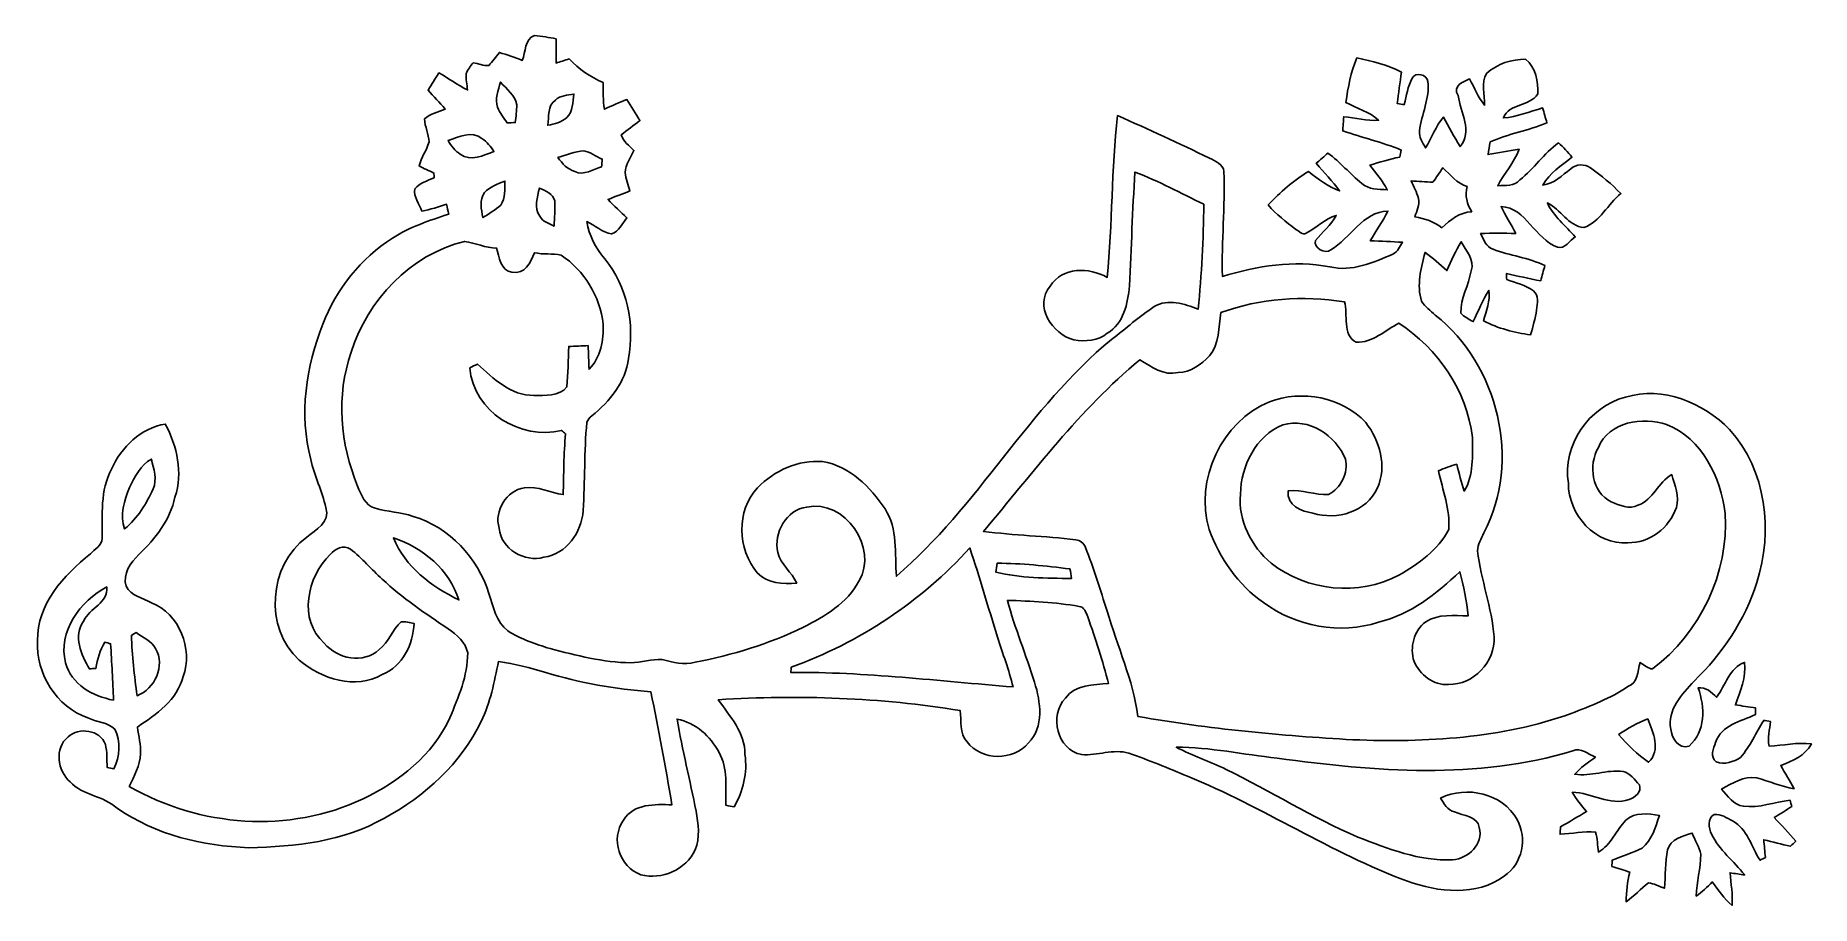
# Model space of a CAD drawing. Header units: centimetres. Extents: x -15.6 to 15.9, y -8.1 to 7.3.
import ezdxf

# ---------------------------------------------------------------- set-up
doc = ezdxf.new("R2010")
doc.units = ezdxf.units.CM
doc.header["$MEASUREMENT"] = 0
doc.layers.add('Layer 1', color=7, linetype='Continuous')

msp = doc.modelspace()

# ---------------------------------------------------------------- linework, layer by layer
at = {"layer": 'Layer 1'}
for points, knots in [([(-6.74441, 7.30638), (-6.61599, 7.29333), (-6.48829, 7.27392), (-6.36164, 7.24782), (-6.36164, 7.24782), (-6.36235, 7.14022), (-6.36376, 6.92538), (-6.36446, 6.81778), (-6.36446, 6.81778), (-6.28721, 6.84212), (-6.20995, 6.86752), (-6.13269, 6.89257), (-6.13269, 6.89257), (-5.963, 6.70948), (-5.75451, 6.57789), (-5.52979, 6.47277), (-5.52979, 6.47277), (-5.52803, 6.31649), (-5.53508, 6.15774), (-5.50651, 6.00287), (-5.50651, 6.00287), (-5.37492, 6.06249), (-5.24475, 6.12634), (-5.10787, 6.17326), (-5.10787, 6.17326), (-5.03132, 6.04943), (-4.95441, 5.92526), (-4.87856, 5.80073), (-4.87856, 5.80073), (-4.9851, 5.71112), (-5.1054, 5.63915), (-5.21053, 5.54778), (-5.21053, 5.54778), (-5.17278, 5.43031), (-5.0673, 5.35728), (-4.9851, 5.27262), (-4.9851, 5.27262), (-5.04613, 5.14632), (-5.13186, 5.02391), (-5.13927, 4.87962), (-5.13927, 4.87962), (-5.13115, 4.7685), (-5.0867, 4.66407), (-5.05707, 4.55789), (-5.05707, 4.55789), (-5.18336, 4.50144), (-5.31424, 4.45699), (-5.44266, 4.40619), (-5.44266, 4.40619), (-5.34, 4.28837), (-5.21758, 4.19029), (-5.10999, 4.07741), (-5.10999, 4.07741), (-5.18936, 3.9751), (-5.25216, 3.83928), (-5.38268, 3.79448), (-5.38268, 3.79448), (-5.54567, 3.82341), (-5.67267, 3.94441), (-5.81801, 4.01496), (-5.81801, 4.01496), (-5.78273, 3.7659), (-5.66173, 3.54577), (-5.50263, 3.35421), (-5.50263, 3.35421), (-5.10293, 2.86808), (-4.96888, 2.20133), (-5.08, 1.58926), (-5.08, 1.58926), (-5.13398, 1.17581), (-5.40985, 0.82656), (-5.73123, 0.5775), (-5.73123, 0.5775), (-5.76792, 0.5461), (-5.80355, 0.50976), (-5.81836, 0.46214), (-5.81836, 0.46214), (-5.86952, -0.05715), (-5.84729, -0.58103), (-5.88504, -1.10102), (-5.88504, -1.10102), (-5.90585, -1.48519), (-6.18102, -1.86866), (-6.57789, -1.92617), (-6.57789, -1.92617), (-6.91938, -2.02177), (-7.34095, -1.77941), (-7.372, -1.41323), (-7.372, -1.41323), (-7.4616, -1.10102), (-7.24429, -0.75283), (-6.92503, -0.69568), (-6.92503, -0.69568), (-6.6862, -0.66781), (-6.46712, -0.78105), (-6.23641, -0.81844), (-6.23641, -0.81844), (-6.22723, -0.45896), (-6.229, -0.09878), (-6.19548, 0.25964), (-6.19548, 0.25964), (-6.21983, 0.2794), (-6.24381, 0.29916), (-6.2678, 0.31856), (-6.2678, 0.31856), (-6.99311, 0.13511), (-7.82743, 0.65511), (-7.89129, 1.42346), (-7.89129, 1.42346), (-7.84613, 1.44674), (-7.80098, 1.46967), (-7.75547, 1.49225), (-7.75547, 1.49225), (-7.47466, 1.23896), (-7.16245, 0.93063), (-6.75464, 0.93804), (-6.75464, 0.93804), (-6.56449, 0.94015), (-6.30626, 0.91722), (-6.17185, 1.08761), (-6.17185, 1.08761), (-6.14998, 1.32609), (-6.14786, 1.56492), (-6.13869, 1.8034), (-6.13869, 1.8034), (-6.02509, 1.8101), (-5.90938, 1.81398), (-5.79508, 1.81822), (-5.79508, 1.81822), (-5.78697, 1.67922), (-5.7852, 1.54058), (-5.77921, 1.40123), (-5.77921, 1.40123), (-5.5693, 1.60726), (-5.52274, 1.91876), (-5.52732, 2.19992), (-5.52732, 2.19992), (-5.58377, 2.68746), (-5.86458, 3.15242), (-6.27592, 3.41983), (-6.27592, 3.41983), (-6.43008, 3.45334), (-6.59165, 3.42688), (-6.74652, 3.46357), (-6.74652, 3.46357), (-6.81567, 3.29636), (-6.91198, 3.0674), (-7.14481, 3.12103), (-7.14481, 3.12103), (-7.3466, 3.13655), (-7.37447, 3.3976), (-7.41504, 3.54577), (-7.41504, 3.54577), (-7.61259, 3.54436), (-7.79039, 3.63784), (-7.98371, 3.66219), (-7.98371, 3.66219), (-8.94433, 3.42724), (-9.69574, 2.62961), (-9.99173, 1.70145), (-9.99173, 1.70145), (-10.25878, 0.93521), (-10.18752, 0.07655), (-9.87637, -0.66569), (-9.87637, -0.66569), (-9.81251, -0.8195), (-9.74478, -1.01), (-9.56592, -1.05939), (-9.56592, -1.05939), (-9.34579, -1.12007), (-9.11225, -1.12748), (-8.89529, -1.20368), (-8.89529, -1.20368), (-8.25112, -1.39206), (-7.74771, -1.9371), (-7.55121, -2.57069), (-7.55121, -2.57069), (-7.47818, -2.80282), (-7.41927, -3.07058), (-7.21713, -3.23074), (-7.21713, -3.23074), (-6.98853, -3.37679), (-6.72747, -3.4611), (-6.46994, -3.54189), (-6.46994, -3.54189), (-6.00251, -3.66395), (-5.52838, -3.78919), (-5.0419, -3.79342), (-5.0419, -3.79342), (-4.85528, -3.78707), (-4.67148, -3.72992), (-4.48416, -3.73697), (-4.48416, -3.73697), (-4.29401, -3.78143), (-4.09963, -3.84281), (-3.90313, -3.78566), (-3.90313, -3.78566), (-3.24309, -3.65301), (-2.58974, -3.46146), (-1.98332, -3.16548), (-1.98332, -3.16548), (-1.60549, -2.96721), (-1.20615, -2.74249), (-1.00224, -2.34774), (-1.00224, -2.34774), (-0.64982, -1.76389), (-1.25307, -0.895), (-1.92405, -1.03752), (-1.92405, -1.03752), (-2.28882, -1.08409), (-2.51672, -1.49684), (-2.43911, -1.84044), (-2.43911, -1.84044), (-2.3876, -2.05599), (-2.1904, -2.18722), (-2.10185, -2.38407), (-2.10185, -2.38407), (-2.34738, -2.40383), (-2.61691, -2.39395), (-2.80035, -2.20063), (-2.80035, -2.20063), (-3.15454, -1.78858), (-3.17747, -1.10173), (-2.79506, -0.69674), (-2.79506, -0.69674), (-2.50296, -0.39123), (-2.07151, -0.19826), (-1.64465, -0.23389), (-1.64465, -0.23389), (-1.16628, -0.31115), (-0.79728, -0.68298), (-0.53975, -1.07033), (-0.53975, -1.07033), (-0.3108, -1.42311), (-0.37006, -1.86302), (-0.33867, -2.26307), (-0.33867, -2.26307), (1.10419, -1.02764), (2.00025, 0.71826), (3.46957, 1.92758), (3.46957, 1.92758), (3.72322, 2.12019), (3.96169, 2.33468), (4.22734, 2.51072), (4.22734, 2.51072), (4.47181, 2.6543), (4.76109, 2.56152), (5.00309, 2.46098), (5.00309, 2.46098), (5.06624, 3.07869), (5.10011, 3.69958), (5.10222, 4.32047), (5.10222, 4.32047), (4.70006, 4.51802), (4.30318, 4.72863), (3.88479, 4.88985), (3.88479, 4.88985), (3.84069, 4.21922), (3.82129, 3.54718), (3.78813, 2.87584), (3.78813, 2.87584), (3.75885, 2.56822), (3.68476, 2.20627), (3.39584, 2.03694), (3.39584, 2.03694), (3.23215, 1.90606), (3.00426, 1.88419), (2.80388, 1.92123), (2.80388, 1.92123), (2.42111, 2.01648), (2.08774, 2.52836), (2.38548, 2.87196), (2.38548, 2.87196), (2.59539, 3.21592), (3.07481, 3.20922), (3.39302, 3.02577), (3.39302, 3.02577), (3.49003, 3.97792), (3.46428, 4.93995), (3.57752, 5.89068), (3.57752, 5.89068), (4.12291, 5.64515), (4.66725, 5.39644), (5.20559, 5.13574), (5.20559, 5.13574), (5.30331, 5.08141), (5.45253, 5.03379), (5.45959, 4.89903), (5.45959, 4.89903), (5.48428, 4.28061), (5.41479, 3.66183), (5.43207, 3.04306), (5.43207, 3.04306), (6.04449, 3.23074), (6.69854, 3.3341), (7.33531, 3.21345), (7.33531, 3.21345), (7.72301, 3.11891), (8.10401, 3.28718), (8.4522, 3.43888), (8.4522, 3.43888), (8.53652, 3.48051), (8.57603, 3.57117), (8.62365, 3.64666), (8.62365, 3.64666), (8.43315, 3.66395), (8.24124, 3.66466), (8.05109, 3.67489), (8.05109, 3.67489), (8.15022, 3.85233), (8.27158, 4.01673), (8.3633, 4.19841), (8.3633, 4.19841), (7.91527, 4.18641), (7.70431, 3.71934), (7.35154, 3.51367), (7.35154, 3.51367), (7.25487, 3.42829), (7.03968, 3.55036), (7.0806, 3.67806), (7.0806, 3.67806), (7.19772, 3.83081), (7.35718, 3.95076), (7.44784, 4.12397), (7.44784, 4.12397), (7.24923, 4.05871), (7.10001, 3.90419), (6.91691, 3.81141), (6.91691, 3.81141), (6.84847, 3.76379), (6.7878, 3.85057), (6.73312, 3.87667), (6.73312, 3.87667), (6.56026, 4.00826), (6.38598, 4.14232), (6.24417, 4.30812), (6.24417, 4.30812), (6.45724, 4.53214), (6.68761, 4.74204), (6.95572, 4.89867), (6.95572, 4.89867), (7.12717, 4.76532), (7.30462, 4.63726), (7.50817, 4.55683), (7.50817, 4.55683), (7.37941, 4.72722), (7.23477, 4.88386), (7.09507, 5.04472), (7.09507, 5.04472), (7.14622, 5.08988), (7.24852, 5.18019), (7.29968, 5.22534), (7.29968, 5.22534), (7.51734, 5.0673), (7.69126, 4.85916), (7.89905, 4.68912), (7.89905, 4.68912), (8.02287, 4.57623), (8.19609, 4.59176), (8.35201, 4.57482), (8.35201, 4.57482), (8.27052, 4.73463), (8.15199, 4.8701), (8.04333, 5.01121), (8.04333, 5.01121), (8.21725, 5.06695), (8.39364, 5.11598), (8.57179, 5.15655), (8.57179, 5.15655), (8.58097, 5.19783), (8.59014, 5.2384), (8.59966, 5.27932), (8.59966, 5.27932), (8.26276, 5.41972), (7.9061, 5.49945), (7.5625, 5.61904), (7.5625, 5.61904), (7.56744, 5.68149), (7.57696, 5.80637), (7.58155, 5.86881), (7.58155, 5.86881), (7.78757, 5.85541), (7.99006, 5.79226), (8.1982, 5.80778), (8.1982, 5.80778), (8.03487, 5.96089), (7.81226, 6.01557), (7.62, 6.12034), (7.62, 6.12034), (7.65704, 6.38916), (7.70431, 6.66009), (7.81332, 6.91021), (7.81332, 6.91021), (8.08284, 6.85412), (8.35448, 6.78709), (8.60072, 6.66044), (8.60072, 6.66044), (8.57956, 6.47418), (8.54922, 6.28897), (8.52876, 6.10235), (8.52876, 6.10235), (8.56968, 6.09635), (8.6106, 6.09), (8.65223, 6.08365), (8.65223, 6.08365), (8.69456, 6.24064), (8.71079, 6.40962), (8.7951, 6.55144), (8.7951, 6.55144), (8.84731, 6.6675), (9.05969, 6.61635), (9.06956, 6.49429), (9.06956, 6.49429), (9.10766, 6.19301), (8.95703, 5.91361), (8.91963, 5.62046), (8.91963, 5.62046), (8.9094, 5.50898), (8.97855, 5.41232), (9.02899, 5.31848), (9.02899, 5.31848), (9.14365, 5.49593), (9.20574, 5.70406), (9.34791, 5.86352), (9.34791, 5.86352), (9.44809, 5.69136), (9.53276, 5.51039), (9.64001, 5.34211), (9.64001, 5.34211), (9.86684, 5.60529), (9.64882, 5.94995), (9.60614, 6.24381), (9.60614, 6.24381), (9.49995, 6.41985), (9.69327, 6.48723), (9.80793, 6.53909), (9.80793, 6.53909), (9.8933, 6.38175), (9.96139, 6.21312), (10.07533, 6.07272), (10.07533, 6.07272), (10.08098, 6.26251), (10.00301, 6.46994), (10.11343, 6.64245), (10.11343, 6.64245), (10.29935, 6.80191), (10.55758, 6.89222), (10.801, 6.88587), (10.801, 6.88587), (10.97668, 6.74335), (11.02854, 6.48511), (11.01443, 6.27168), (11.01443, 6.27168), (10.87931, 6.05014), (10.51278, 6.11329), (10.40694, 5.848), (10.40694, 5.848), (10.64719, 5.86705), (10.87261, 5.95948), (11.10192, 6.02615), (11.10192, 6.02615), (11.13226, 5.93654), (11.14637, 5.85223), (11.17917, 5.7598), (11.17917, 5.7598), (10.85109, 5.62681), (10.49796, 5.56824), (10.17411, 5.42396), (10.17411, 5.42396), (10.16071, 5.34952), (10.14765, 5.27509), (10.13566, 5.2003), (10.13566, 5.2003), (10.3191, 5.22852), (10.50149, 5.26627), (10.68529, 5.29308), (10.68529, 5.29308), (10.60238, 5.0546), (10.41894, 4.87151), (10.30852, 4.64749), (10.30852, 4.64749), (10.44293, 4.65596), (10.60097, 4.63303), (10.69975, 4.75192), (10.69975, 4.75192), (10.9474, 4.94806), (11.12555, 5.21829), (11.38096, 5.40632), (11.38096, 5.40632), (11.46881, 5.33047), (11.54959, 5.24581), (11.61909, 5.15197), (11.61909, 5.15197), (11.43529, 5.00274), (11.22645, 4.86974), (11.10544, 4.65949), (11.10544, 4.65949), (11.30723, 4.68101), (11.44729, 4.83059), (11.59863, 4.94771), (11.59863, 4.94771), (11.69494, 5.03026), (11.84628, 5.04119), (11.9507, 4.96605), (11.9507, 4.96605), (12.13979, 4.82776), (12.32323, 4.67889), (12.48657, 4.51026), (12.48657, 4.51026), (12.2555, 4.32541), (12.12039, 4.01003), (11.83217, 3.90631), (11.83217, 3.90631), (11.55382, 3.93524), (11.424, 4.23333), (11.18552, 4.34375), (11.18552, 4.34375), (11.29841, 4.10598), (11.50691, 3.93524), (11.68047, 3.74297), (11.68047, 3.74297), (11.57817, 3.68618), (11.49809, 3.51508), (11.36368, 3.56306), (11.36368, 3.56306), (10.96716, 3.70029), (10.81193, 4.25909), (10.36602, 4.2799), (10.36602, 4.2799), (10.44504, 4.11798), (10.54241, 3.96558), (10.62567, 3.80506), (10.62567, 3.80506), (10.41753, 3.80506), (10.2108, 3.81882), (10.00407, 3.80012), (10.00407, 3.80012), (10.05558, 3.69535), (10.10214, 3.56588), (10.2235, 3.52425), (10.2235, 3.52425), (10.52477, 3.41207), (10.85144, 3.37432), (11.1439, 3.23568), (11.1439, 3.23568), (11.11215, 3.14925), (11.09733, 3.0547), (11.0677, 2.96651), (11.0677, 2.96651), (10.86309, 2.99896), (10.66306, 3.054), (10.45986, 3.09316), (10.45986, 3.09316), (10.46127, 3.0674), (10.46409, 3.0166), (10.46586, 2.99085), (10.46586, 2.99085), (10.62284, 2.92488), (10.8017, 2.89348), (10.93964, 2.78871), (10.93964, 2.78871), (11.03877, 2.70298), (11.0109, 2.5654), (10.99608, 2.44863), (10.99608, 2.44863), (10.96962, 2.30082), (10.93152, 2.15477), (10.88919, 2.01048), (10.88919, 2.01048), (10.60062, 2.04858), (10.31452, 2.12125), (10.05628, 2.25848), (10.05628, 2.25848), (10.10532, 2.43381), (10.17623, 2.61056), (10.14977, 2.79647), (10.14977, 2.79647), (10.04288, 2.62043), (9.96139, 2.43099), (9.87496, 2.24437), (9.87496, 2.24437), (9.79629, 2.28671), (9.71444, 2.32763), (9.65376, 2.3943), (9.65376, 2.3943), (9.646, 2.65642), (9.79664, 2.88502), (9.83403, 3.13937), (9.83403, 3.13937), (9.91094, 3.33939), (9.73631, 3.49462), (9.66223, 3.65725), (9.66223, 3.65725), (9.55887, 3.49673), (9.48549, 3.31964), (9.40788, 3.14607), (9.40788, 3.14607), (9.28123, 3.25649), (9.15952, 3.37291), (9.02053, 3.4671), (9.02053, 3.4671), (8.94786, 3.18805), (8.86989, 2.89101), (8.95773, 2.60562), (8.95773, 2.60562), (9.01382, 2.50225), (9.12001, 2.43981), (9.20221, 2.35867), (9.20221, 2.35867), (10.31734, 1.47638), (10.73044, -0.22437), (10.06369, -1.49578), (10.06369, -1.49578), (10.01924, -1.59773), (9.95186, -1.69757), (9.94833, -1.81257), (9.94833, -1.81257), (10.01324, -2.32622), (10.20127, -2.81869), (10.24326, -3.33622), (10.24326, -3.33622), (10.2676, -3.77155), (9.87848, -4.19418), (9.43645, -4.17689), (9.43645, -4.17689), (9.16728, -4.20405), (8.93127, -3.99979), (8.82509, -3.76873), (8.82509, -3.76873), (8.74677, -3.52284), (8.82227, -3.22474), (9.03217, -3.06846), (9.03217, -3.06846), (9.25548, -2.927), (9.53241, -2.95804), (9.7857, -2.96298), (9.7857, -2.96298), (9.75713, -2.6984), (9.70774, -2.43734), (9.63612, -2.18158), (9.63612, -2.18158), (9.22549, -2.57316), (8.76088, -2.9404), (8.19891, -3.07658), (8.19891, -3.07658), (7.51452, -3.29777), (6.73453, -3.15489), (6.16091, -2.72627), (6.16091, -2.72627), (5.70794, -2.41688), (5.38727, -1.94169), (5.19606, -1.43334), (5.19606, -1.43334), (4.93818, -0.55915), (5.41796, 0.47696), (6.26498, 0.82621), (6.26498, 0.82621), (6.84142, 1.03823), (7.54486, 0.91511), (7.97066, 0.45649), (7.97066, 0.45649), (8.22043, 0.14288), (8.34954, -0.31926), (8.17704, -0.6985), (8.17704, -0.6985), (7.9883, -1.12713), (7.46019, -1.27459), (7.03686, -1.14759), (7.03686, -1.14759), (6.83436, -1.11266), (6.56237, -1.016), (6.59977, -0.74965), (6.59977, -0.74965), (6.83966, -0.72778), (7.07108, -0.82868), (7.30956, -0.81562), (7.30956, -0.81562), (7.52898, -0.70979), (7.67151, -0.42827), (7.61118, -0.18874), (7.61118, -0.18874), (7.44114, 0.22966), (6.96242, 0.5528), (6.50346, 0.41416), (6.50346, 0.41416), (6.02192, 0.22437), (5.76262, -0.31256), (5.75204, -0.80998), (5.75204, -0.80998), (5.7083, -1.27847), (5.94466, -1.73284), (6.29391, -2.03165), (6.29391, -2.03165), (6.92679, -2.52659), (7.84684, -2.62396), (8.55909, -2.24331), (8.55909, -2.24331), (8.90129, -2.04752), (9.25195, -1.79423), (9.44033, -1.43792), (9.44033, -1.43792), (9.46573, -1.08268), (9.33203, -0.73801), (9.25795, -0.39441), (9.25795, -0.39441), (9.36307, -0.3496), (9.47102, -0.31221), (9.58074, -0.28011), (9.58074, -0.28011), (9.62589, -0.4385), (9.65976, -0.60043), (9.71303, -0.75671), (9.71303, -0.75671), (9.88801, -0.47554), (9.85908, -0.12136), (9.85908, 0.19473), (9.85908, 0.19473), (9.76524, 1.02447), (9.24595, 1.76318), (8.55698, 2.21756), (8.55698, 2.21756), (8.31815, 2.09021), (8.08672, 1.86478), (7.80027, 1.87748), (7.80027, 1.87748), (7.55332, 2.00484), (7.65916, 2.37067), (7.59284, 2.59468), (7.59284, 2.59468), (6.85941, 2.70686), (6.10306, 2.66065), (5.40385, 2.40242), (5.40385, 2.40242), (5.37104, 2.14383), (5.37633, 1.85067), (5.20488, 1.63654), (5.20488, 1.63654), (5.05425, 1.48837), (4.87504, 1.34408), (4.65067, 1.34232), (4.65067, 1.34232), (4.3942, 1.27917), (4.17901, 1.44709), (3.97087, 1.56633), (3.97087, 1.56633), (2.9083, 0.6918), (2.08562, -0.42439), (1.20297, -1.46932), (1.20297, -1.46932), (1.74554, -1.53776), (2.29341, -1.55328), (2.83669, -1.61607), (2.83669, -1.61607), (2.91394, -1.62525), (2.97921, -1.67887), (3.00743, -1.75119), (3.00743, -1.75119), (3.15948, -2.11878), (3.26637, -2.50296), (3.39513, -2.87867), (3.39513, -2.87867), (3.57082, -3.50203), (3.85092, -4.09787), (3.93876, -4.74416), (3.93876, -4.74416), (5.19642, -4.96605), (6.46994, -5.08459), (7.74418, -5.15585), (7.74418, -5.15585), (9.04311, -5.20806), (10.37555, -5.13151), (11.60992, -4.69194), (11.60992, -4.69194), (11.95458, -4.55754), (12.30418, -4.42383), (12.61216, -4.21534), (12.61216, -4.21534), (12.79666, -4.15184), (12.77691, -3.9437), (12.82629, -3.7906), (12.82629, -3.7906), (12.89897, -3.82411), (12.97058, -3.90807), (13.0496, -3.90243), (13.0496, -3.90243), (13.88357, -3.26778), (14.40462, -2.20486), (14.33336, -1.15076), (14.33336, -1.15076), (14.25222, -0.51329), (13.92802, 0.17568), (13.29655, 0.42404), (13.29655, 0.42404), (12.87674, 0.56127), (12.27208, 0.47554), (12.08934, 0.01517), (12.08934, 0.01517), (11.90625, -0.30198), (11.97328, -0.76835), (12.31653, -0.94862), (12.31653, -0.94862), (12.46152, -1.00224), (12.63721, -1.09149), (12.78961, -1.00718), (12.78961, -1.00718), (13.05631, -0.9077), (13.14803, -0.60254), (13.38756, -0.46355), (13.38756, -0.46355), (13.43766, -0.64946), (13.5315, -0.85196), (13.46906, -1.04669), (13.46906, -1.04669), (13.34911, -1.40441), (12.99457, -1.68169), (12.61075, -1.66864), (12.61075, -1.66864), (12.03925, -1.71732), (11.55453, -1.16769), (11.55735, -0.61666), (11.55735, -0.61666), (11.45434, 0.05362), (11.91613, 0.73731), (12.567, 0.90593), (12.567, 0.90593), (13.23234, 1.11125), (13.94284, 0.81174), (14.41062, 0.33479), (14.41062, 0.33479), (15.06432, -0.38594), (15.18638, -1.4665), (14.89357, -2.37102), (14.89357, -2.37102), (14.69037, -3.04059), (14.2808, -3.63185), (13.78409, -4.11798), (13.78409, -4.11798), (13.56713, -4.34728), (13.30537, -4.62703), (13.36922, -4.97029), (13.36922, -4.97029), (13.39321, -5.1241), (13.49939, -5.33012), (13.69448, -5.26838), (13.69448, -5.26838), (13.98976, -5.01156), (13.97917, -4.5787), (13.85429, -4.23968), (13.85429, -4.23968), (13.99152, -4.22099), (14.09136, -4.31518), (14.18237, -4.40337), (14.18237, -4.40337), (14.3383, -4.19911), (14.40991, -3.87632), (14.67838, -3.78707), (14.67838, -3.78707), (14.71119, -4.05306), (14.59794, -4.29683), (14.51504, -4.5406), (14.51504, -4.5406), (14.63146, -4.55648), (14.75317, -4.57447), (14.87099, -4.59352), (14.87099, -4.59352), (14.87064, -4.62315), (14.86923, -4.68242), (14.86888, -4.71205), (14.86888, -4.71205), (14.60747, -4.8327), (14.26739, -4.89373), (14.16473, -5.20382), (14.16473, -5.20382), (14.12064, -5.30789), (14.05961, -5.46417), (14.17602, -5.54531), (14.17602, -5.54531), (14.31819, -5.60388), (14.4847, -5.54919), (14.60712, -5.46806), (14.60712, -5.46806), (14.77433, -5.27085), (14.88334, -5.03414), (15.01528, -4.8133), (15.01528, -4.8133), (15.05409, -4.81859), (15.0936, -4.82459), (15.13381, -4.83094), (15.13381, -4.83094), (15.12394, -4.97452), (15.08196, -5.12269), (15.11159, -5.26732), (15.11159, -5.26732), (15.36171, -5.26168), (15.61077, -5.19536), (15.86159, -5.23064), (15.86159, -5.23064), (15.748, -5.43701), (15.52399, -5.52944), (15.31691, -5.61199), (15.31691, -5.61199), (15.39311, -5.75028), (15.4753, -5.88398), (15.55327, -6.02227), (15.55327, -6.02227), (15.32608, -5.98311), (15.11476, -5.88892), (14.89251, -5.83248), (14.89251, -5.83248), (14.66109, -5.78344), (14.46354, -5.93196), (14.26916, -6.02862), (14.26916, -6.02862), (14.37816, -6.15103), (14.478, -6.30908), (14.65721, -6.33166), (14.65721, -6.33166), (14.9352, -6.36729), (15.20719, -6.25898), (15.48271, -6.22759), (15.48271, -6.22759), (15.49012, -6.2551), (15.50423, -6.30978), (15.51164, -6.3373), (15.51164, -6.3373), (15.41004, -6.40468), (15.30597, -6.46853), (15.20366, -6.53415), (15.20366, -6.53415), (15.3289, -6.67314), (15.46542, -6.80332), (15.58219, -6.95043), (15.58219, -6.95043), (15.55115, -6.98006), (15.52081, -7.01005), (15.49082, -7.04039), (15.49082, -7.04039), (15.33172, -7.00546), (15.17474, -6.96207), (15.01634, -6.92609), (15.01634, -6.92609), (15.02622, -7.03016), (15.03539, -7.13423), (15.04632, -7.23971), (15.04632, -7.23971), (15.02234, -7.25205), (14.97436, -7.27639), (14.95037, -7.28839), (14.95037, -7.28839), (14.79621, -7.05167), (14.73059, -6.73488), (14.4653, -6.59165), (14.4653, -6.59165), (14.36229, -6.54403), (14.25822, -6.46254), (14.13969, -6.47841), (14.13969, -6.47841), (14.0148, -6.54685), (14.03985, -6.71724), (14.09206, -6.82766), (14.09206, -6.82766), (14.22788, -7.11094), (14.48682, -7.30603), (14.67944, -7.54909), (14.67944, -7.54909), (14.59265, -7.53639), (14.50622, -7.52334), (14.42014, -7.51064), (14.42014, -7.51064), (14.43708, -7.7029), (14.47024, -7.89517), (14.45577, -8.08884), (14.45577, -8.08884), (14.31502, -7.97172), (14.21589, -7.81544), (14.10511, -7.67221), (14.10511, -7.67221), (14.01692, -7.76252), (13.92872, -7.85389), (13.82183, -7.92198), (13.82183, -7.92198), (13.82959, -7.67362), (13.89768, -7.43162), (13.90227, -7.18361), (13.90227, -7.18361), (13.87828, -7.04921), (13.79326, -6.93244), (13.7481, -6.8072), (13.7481, -6.8072), (13.59112, -6.86117), (13.36287, -6.91621), (13.31348, -7.10283), (13.31348, -7.10283), (13.27609, -7.32719), (13.27714, -7.55685), (13.25739, -7.78369), (13.25739, -7.78369), (13.16426, -7.75018), (13.07571, -7.69937), (12.97658, -7.68844), (12.97658, -7.68844), (12.83511, -7.78827), (12.72505, -7.92656), (12.58076, -8.02322), (12.58076, -8.02322), (12.58006, -7.84578), (12.6044, -7.6708), (12.64391, -7.49829), (12.64391, -7.49829), (12.53737, -7.46372), (12.43259, -7.43197), (12.32747, -7.39634), (12.32747, -7.39634), (12.32923, -7.36917), (12.33205, -7.31449), (12.33346, -7.28698), (12.33346, -7.28698), (12.51126, -7.21713), (12.69259, -7.1568), (12.86651, -7.07637), (12.86651, -7.07637), (13.03196, -6.92609), (13.10605, -6.7056), (13.16814, -6.4964), (13.16814, -6.4964), (12.96952, -6.46501), (12.73881, -6.43043), (12.57794, -6.58036), (12.57794, -6.58036), (12.40226, -6.7564), (12.31547, -7.01463), (12.09111, -7.1441), (12.09111, -7.1441), (12.07135, -7.02627), (12.07276, -6.90527), (12.04066, -6.79027), (12.04066, -6.79027), (11.83076, -6.76804), (11.61944, -6.82061), (11.41024, -6.82907), (11.41024, -6.82907), (11.41307, -6.78498), (11.41659, -6.74088), (11.42012, -6.69713), (11.42012, -6.69713), (11.57393, -6.60788), (11.72669, -6.51686), (11.87979, -6.42655), (11.87979, -6.42655), (11.78631, -6.32001), (11.69494, -6.21065), (11.6272, -6.08542), (11.6272, -6.08542), (11.9701, -6.08471), (12.28901, -6.33836), (12.63368, -6.21277), (12.63368, -6.21277), (12.7381, -6.18067), (12.86016, -6.07801), (12.81465, -5.9563), (12.81465, -5.9563), (12.73246, -5.86352), (12.65273, -5.74816), (12.52643, -5.71606), (12.52643, -5.71606), (12.23786, -5.68043), (11.95881, -5.81096), (11.67059, -5.76686), (11.67059, -5.76686), (11.77431, -5.64515), (11.90731, -5.5559), (12.03642, -5.46382), (12.03642, -5.46382), (11.90942, -5.40738), (11.78066, -5.29308), (11.63602, -5.35093), (11.63602, -5.35093), (9.93916, -5.87093), (8.13682, -5.71923), (6.40433, -5.48252), (6.40433, -5.48252), (5.80813, -5.41726), (5.21794, -5.28743), (4.61645, -5.28743), (4.61645, -5.28743), (4.90185, -5.43807), (5.20982, -5.54037), (5.49981, -5.68219), (5.49981, -5.68219), (6.28262, -6.06778), (7.02804, -6.52851), (7.82884, -6.87846), (7.82884, -6.87846), (8.36577, -7.08589), (8.92069, -7.30603), (9.50666, -7.28239), (9.50666, -7.28239), (9.78429, -7.25805), (10.06016, -7.00758), (9.97938, -6.70807), (9.97938, -6.70807), (9.94833, -6.50064), (9.69821, -6.50875), (9.54264, -6.4329), (9.54264, -6.4329), (9.41987, -6.40115), (9.35461, -6.28756), (9.29428, -6.18702), (9.29428, -6.18702), (9.75642, -5.963), (10.39107, -6.10376), (10.64966, -6.56625), (10.64966, -6.56625), (10.83486, -6.89681), (10.74102, -7.35401), (10.42458, -7.56673), (10.42458, -7.56673), (9.9314, -7.93186), (9.25477, -7.85424), (8.70761, -7.65916), (8.70761, -7.65916), (7.35647, -7.1568), (6.14892, -6.34682), (4.81683, -5.80108), (4.81683, -5.80108), (4.47287, -5.66067), (4.12997, -5.51568), (3.77825, -5.39644), (3.77825, -5.39644), (3.50167, -5.30719), (3.21839, -5.44477), (2.94181, -5.41972), (2.94181, -5.41972), (2.50331, -5.33188), (2.36326, -4.72722), (2.6543, -4.41748), (2.6543, -4.41748), (2.83175, -4.18183), (3.15031, -4.17936), (3.4163, -4.16348), (3.4163, -4.16348), (3.31858, -3.76167), (3.18382, -3.37079), (3.05012, -2.98027), (3.05012, -2.98027), (3.01872, -2.90654), (2.98838, -2.80494), (2.89454, -2.79576), (2.89454, -2.79576), (2.47579, -2.72239), (2.04964, -2.70228), (1.6256, -2.68958), (1.6256, -2.68958), (1.76354, -3.17959), (1.95157, -3.65478), (2.10749, -4.13949), (2.10749, -4.13949), (2.21474, -4.48592), (2.27789, -4.92866), (2.00131, -5.21194), (2.00131, -5.21194), (1.73002, -5.53579), (1.16664, -5.5305), (0.91158, -5.19148), (0.91158, -5.19148), (0.77682, -5.04155), (0.81245, -4.82565), (0.79199, -4.63903), (0.79199, -4.63903), (-0.62301, -4.40902), (-2.06234, -4.35892), (-3.49144, -4.44853), (-3.49144, -4.44853), (-3.28965, -4.74204), (-3.01166, -5.03379), (-3.02013, -5.41549), (-3.02013, -5.41549), (-2.96898, -5.73969), (-3.05082, -6.0646), (-3.21098, -6.34612), (-3.21098, -6.34612), (-3.25931, -6.33589), (-3.30729, -6.32566), (-3.35527, -6.31578), (-3.35527, -6.31578), (-3.36868, -6.00781), (-3.31117, -5.66173), (-3.47874, -5.38268), (-3.47874, -5.38268), (-3.62691, -5.09129), (-3.89749, -4.85669), (-4.22204, -4.79002), (-4.22204, -4.79002), (-4.1275, -5.33682), (-3.98992, -5.87481), (-3.88514, -6.4195), (-3.88514, -6.4195), (-3.84281, -6.64492), (-3.81282, -6.88516), (-3.90102, -7.1053), (-3.90102, -7.1053), (-4.06435, -7.45561), (-4.49474, -7.64399), (-4.86304, -7.54415), (-4.86304, -7.54415), (-5.2451, -7.40481), (-5.40314, -6.91056), (-5.16996, -6.57825), (-5.16996, -6.57825), (-4.9844, -6.27839), (-4.61469, -6.30061), (-4.31094, -6.30731), (-4.31094, -6.30731), (-4.4263, -5.63809), (-4.54413, -4.96888), (-4.68806, -4.3053), (-4.68806, -4.3053), (-5.31813, -4.26544), (-5.94007, -4.1462), (-6.54509, -3.96875), (-6.54509, -3.96875), (-6.81884, -3.88267), (-7.09683, -3.81), (-7.38117, -3.77049), (-7.38117, -3.77049), (-7.45913, -4.13032), (-7.52369, -4.49933), (-7.68738, -4.83235), (-7.68738, -4.83235), (-8.04863, -5.57354), (-8.68116, -6.15668), (-9.40259, -6.54191), (-9.40259, -6.54191), (-10.12613, -6.95889), (-10.98127, -7.04885), (-11.80077, -7.06755), (-11.80077, -7.06755), (-12.6178, -7.03651), (-13.45212, -6.83966), (-14.13228, -6.36905), (-14.13228, -6.36905), (-14.37464, -6.14574), (-14.74082, -6.14398), (-14.9673, -5.90197), (-14.9673, -5.90197), (-15.18991, -5.70653), (-15.24882, -5.30542), (-15.00223, -5.10646), (-15.00223, -5.10646), (-14.8142, -4.92513), (-14.43355, -4.98087), (-14.34218, -5.23769), (-14.34218, -5.23769), (-14.30867, -5.36893), (-14.31466, -5.50898), (-14.31255, -5.64444), (-14.31255, -5.64444), (-14.27163, -5.65291), (-14.2307, -5.66173), (-14.18943, -5.67055), (-14.18943, -5.67055), (-14.09136, -5.45324), (-14.05855, -5.18372), (-14.17673, -4.96852), (-14.17673, -4.96852), (-14.30161, -4.84329), (-14.50234, -4.8447), (-14.65439, -4.76709), (-14.65439, -4.76709), (-15.20684, -4.57376), (-15.57867, -3.98498), (-15.54268, -3.40431), (-15.54268, -3.40431), (-15.55574, -2.75696), (-15.07878, -2.24684), (-14.60818, -1.86619), (-14.60818, -1.86619), (-14.53374, -1.78364), (-14.3951, -1.71979), (-14.40074, -1.59173), (-14.40074, -1.59173), (-14.39086, -1.18357), (-14.43778, -0.7426), (-14.23494, -0.36936), (-14.23494, -0.36936), (-14.05996, 0.02152), (-13.71494, 0.35948), (-13.28067, 0.43074), (-13.28067, 0.43074), (-13.075, 0.0381), (-12.96211, -0.43145), (-13.10958, -0.86395), (-13.10958, -0.86395), (-13.19318, -1.26647), (-13.46094, -1.59949), (-13.74846, -1.87995), (-13.74846, -1.87995), (-13.90086, -2.01965), (-14.03562, -2.22144), (-13.97564, -2.43981), (-13.97564, -2.43981), (-13.89063, -2.60844), (-13.68002, -2.64724), (-13.52762, -2.73297), (-13.52762, -2.73297), (-13.03126, -2.91959), (-12.78537, -3.55318), (-12.9667, -4.03825), (-12.9667, -4.03825), (-13.06795, -4.45382), (-13.44542, -4.70606), (-13.77597, -4.93183), (-13.77597, -4.93183), (-13.7541, -5.08847), (-13.71177, -5.24475), (-13.71918, -5.40385), (-13.71918, -5.40385), (-13.72729, -5.61269), (-13.82959, -5.79755), (-13.91885, -5.98064), (-13.91885, -5.98064), (-12.67566, -6.70101), (-11.08745, -6.82343), (-9.77935, -6.20042), (-9.77935, -6.20042), (-9.14012, -5.89421), (-8.5471, -5.42819), (-8.24583, -4.77061), (-8.24583, -4.77061), (-8.09025, -4.40408), (-7.92727, -4.02414), (-7.92798, -3.61915), (-7.92798, -3.61915), (-7.96255, -3.43217), (-8.12271, -3.2953), (-8.2737, -3.1944), (-8.2737, -3.1944), (-8.67657, -2.92065), (-9.08438, -2.64866), (-9.44069, -2.31422), (-9.44069, -2.31422), (-9.63154, -2.14101), (-9.79946, -1.94239), (-10.00337, -1.784), (-10.00337, -1.784), (-10.12613, -1.69228), (-10.27959, -1.77871), (-10.36144, -1.87925), (-10.36144, -1.87925), (-10.77207, -2.27048), (-10.93153, -3.03177), (-10.46868, -3.4477), (-10.46868, -3.4477), (-10.23373, -3.72533), (-9.77688, -3.82094), (-9.4929, -3.56023), (-9.4929, -3.56023), (-9.32498, -3.42971), (-9.26218, -3.20922), (-9.10625, -3.06776), (-9.10625, -3.06776), (-9.02899, -3.06317), (-8.9535, -3.08257), (-8.87801, -3.09633), (-8.87801, -3.09633), (-8.89, -3.46851), (-9.08085, -3.85163), (-9.43928, -4.00121), (-9.43928, -4.00121), (-9.91658, -4.27743), (-10.51489, -4.08199), (-10.90965, -3.74721), (-10.90965, -3.74721), (-11.5376, -3.18841), (-11.45117, -2.05916), (-10.77771, -1.57233), (-10.77771, -1.57233), (-10.61826, -1.43475), (-10.35473, -1.30986), (-10.43905, -1.04704), (-10.43905, -1.04704), (-10.50114, -0.75494), (-10.64683, -0.48754), (-10.70363, -0.19368), (-10.70363, -0.19368), (-10.91953, 0.59831), (-10.78583, 1.44604), (-10.49196, 2.19992), (-10.49196, 2.19992), (-10.25596, 2.82046), (-9.81922, 3.36338), (-9.25901, 3.72075), (-9.25901, 3.72075), (-8.95668, 3.92324), (-8.60496, 4.02802), (-8.26453, 4.14655), (-8.26453, 4.14655), (-8.27652, 4.20511), (-8.28887, 4.26332), (-8.30157, 4.32118), (-8.30157, 4.32118), (-8.44444, 4.27108), (-8.59084, 4.23122), (-8.73901, 4.19876), (-8.73901, 4.19876), (-8.78452, 4.32647), (-8.88894, 4.45029), (-8.86425, 4.59211), (-8.86425, 4.59211), (-8.77852, 4.69829), (-8.64059, 4.73498), (-8.52135, 4.78931), (-8.52135, 4.78931), (-8.52276, 4.81048), (-8.52523, 4.85211), (-8.52629, 4.87292), (-8.52629, 4.87292), (-8.61483, 4.91314), (-8.70268, 4.95476), (-8.78981, 4.9978), (-8.78981, 4.9978), (-8.74783, 5.14667), (-8.65681, 5.27544), (-8.61236, 5.42255), (-8.61236, 5.42255), (-8.61307, 5.56225), (-8.68998, 5.69031), (-8.69103, 5.82965), (-8.69103, 5.82965), (-8.59155, 5.92561), (-8.45009, 5.95277), (-8.32591, 6.00534), (-8.32591, 6.00534), (-8.4261, 6.11893), (-8.53017, 6.22759), (-8.63036, 6.34083), (-8.63036, 6.34083), (-8.56686, 6.44313), (-8.50159, 6.54438), (-8.43598, 6.64527), (-8.43598, 6.64527), (-8.26488, 6.54967), (-8.10719, 6.43008), (-7.93115, 6.34259), (-7.93115, 6.34259), (-7.93821, 6.43961), (-7.96325, 6.53627), (-7.95408, 6.63328), (-7.95408, 6.63328), (-7.92551, 6.70489), (-7.87435, 6.76416), (-7.8299, 6.8259), (-7.8299, 6.8259), (-7.73853, 6.80508), (-7.64822, 6.77157), (-7.55333, 6.77439), (-7.55333, 6.77439), (-7.48771, 6.84953), (-7.42738, 6.92891), (-7.366, 7.00758), (-7.366, 7.00758), (-7.23053, 6.96313), (-7.09577, 6.91621), (-6.96136, 6.86682), (-6.96136, 6.86682), (-6.90174, 7.01252), (-6.92115, 7.24535), (-6.74441, 7.30638), (-6.74441, 7.30638), (-6.74441, 7.30638), (-6.74441, 7.30638), (-6.74441, 7.30638)], [0, 0, 0, 0, 0.00271003, 0.00271003, 0.00271003, 0.00271003, 0.00542005, 0.00542005, 0.00542005, 0.00542005, 0.00813008, 0.00813008, 0.00813008, 0.00813008, 0.01084011, 0.01084011, 0.01084011, 0.01084011, 0.01355014, 0.01355014, 0.01355014, 0.01355014, 0.01626016, 0.01626016, 0.01626016, 0.01626016, 0.01897019, 0.01897019, 0.01897019, 0.01897019, 0.02168022, 0.02168022, 0.02168022, 0.02168022, 0.02439024, 0.02439024, 0.02439024, 0.02439024, 0.02710027, 0.02710027, 0.02710027, 0.02710027, 0.0298103, 0.0298103, 0.0298103, 0.0298103, 0.03252033, 0.03252033, 0.03252033, 0.03252033, 0.03523035, 0.03523035, 0.03523035, 0.03523035, 0.03794038, 0.03794038, 0.03794038, 0.03794038, 0.04065041, 0.04065041, 0.04065041, 0.04065041, 0.04336043, 0.04336043, 0.04336043, 0.04336043, 0.04607046, 0.04607046, 0.04607046, 0.04607046, 0.04878049, 0.04878049, 0.04878049, 0.04878049, 0.05149051, 0.05149051, 0.05149051, 0.05149051, 0.05420054, 0.05420054, 0.05420054, 0.05420054, 0.05691057, 0.05691057, 0.05691057, 0.05691057, 0.0596206, 0.0596206, 0.0596206, 0.0596206, 0.06233062, 0.06233062, 0.06233062, 0.06233062, 0.06504065, 0.06504065, 0.06504065, 0.06504065, 0.06775068, 0.06775068, 0.06775068, 0.06775068, 0.0704607, 0.0704607, 0.0704607, 0.0704607, 0.07317073, 0.07317073, 0.07317073, 0.07317073, 0.07588076, 0.07588076, 0.07588076, 0.07588076, 0.07859079, 0.07859079, 0.07859079, 0.07859079, 0.08130081, 0.08130081, 0.08130081, 0.08130081, 0.08401084, 0.08401084, 0.08401084, 0.08401084, 0.08672087, 0.08672087, 0.08672087, 0.08672087, 0.08943089, 0.08943089, 0.08943089, 0.08943089, 0.09214092, 0.09214092, 0.09214092, 0.09214092, 0.09485095, 0.09485095, 0.09485095, 0.09485095, 0.09756098, 0.09756098, 0.09756098, 0.09756098, 0.100271, 0.100271, 0.100271, 0.100271, 0.10298103, 0.10298103, 0.10298103, 0.10298103, 0.10569106, 0.10569106, 0.10569106, 0.10569106, 0.10840108, 0.10840108, 0.10840108, 0.10840108, 0.11111111, 0.11111111, 0.11111111, 0.11111111, 0.11382114, 0.11382114, 0.11382114, 0.11382114, 0.11653117, 0.11653117, 0.11653117, 0.11653117, 0.11924119, 0.11924119, 0.11924119, 0.11924119, 0.12195122, 0.12195122, 0.12195122, 0.12195122, 0.12466125, 0.12466125, 0.12466125, 0.12466125, 0.12737127, 0.12737127, 0.12737127, 0.12737127, 0.1300813, 0.1300813, 0.1300813, 0.1300813, 0.13279133, 0.13279133, 0.13279133, 0.13279133, 0.13550136, 0.13550136, 0.13550136, 0.13550136, 0.13821138, 0.13821138, 0.13821138, 0.13821138, 0.14092141, 0.14092141, 0.14092141, 0.14092141, 0.14363144, 0.14363144, 0.14363144, 0.14363144, 0.14634146, 0.14634146, 0.14634146, 0.14634146, 0.14905149, 0.14905149, 0.14905149, 0.14905149, 0.15176152, 0.15176152, 0.15176152, 0.15176152, 0.15447154, 0.15447154, 0.15447154, 0.15447154, 0.15718157, 0.15718157, 0.15718157, 0.15718157, 0.1598916, 0.1598916, 0.1598916, 0.1598916, 0.16260163, 0.16260163, 0.16260163, 0.16260163, 0.16531165, 0.16531165, 0.16531165, 0.16531165, 0.16802168, 0.16802168, 0.16802168, 0.16802168, 0.17073171, 0.17073171, 0.17073171, 0.17073171, 0.17344173, 0.17344173, 0.17344173, 0.17344173, 0.17615176, 0.17615176, 0.17615176, 0.17615176, 0.17886179, 0.17886179, 0.17886179, 0.17886179, 0.18157182, 0.18157182, 0.18157182, 0.18157182, 0.18428184, 0.18428184, 0.18428184, 0.18428184, 0.18699187, 0.18699187, 0.18699187, 0.18699187, 0.1897019, 0.1897019, 0.1897019, 0.1897019, 0.19241192, 0.19241192, 0.19241192, 0.19241192, 0.19512195, 0.19512195, 0.19512195, 0.19512195, 0.19783198, 0.19783198, 0.19783198, 0.19783198, 0.20054201, 0.20054201, 0.20054201, 0.20054201, 0.20325203, 0.20325203, 0.20325203, 0.20325203, 0.20596206, 0.20596206, 0.20596206, 0.20596206, 0.20867209, 0.20867209, 0.20867209, 0.20867209, 0.21138211, 0.21138211, 0.21138211, 0.21138211, 0.21409214, 0.21409214, 0.21409214, 0.21409214, 0.21680217, 0.21680217, 0.21680217, 0.21680217, 0.2195122, 0.2195122, 0.2195122, 0.2195122, 0.22222222, 0.22222222, 0.22222222, 0.22222222, 0.22493225, 0.22493225, 0.22493225, 0.22493225, 0.22764228, 0.22764228, 0.22764228, 0.22764228, 0.2303523, 0.2303523, 0.2303523, 0.2303523, 0.23306233, 0.23306233, 0.23306233, 0.23306233, 0.23577236, 0.23577236, 0.23577236, 0.23577236, 0.23848238, 0.23848238, 0.23848238, 0.23848238, 0.24119241, 0.24119241, 0.24119241, 0.24119241, 0.24390244, 0.24390244, 0.24390244, 0.24390244, 0.24661247, 0.24661247, 0.24661247, 0.24661247, 0.24932249, 0.24932249, 0.24932249, 0.24932249, 0.25203252, 0.25203252, 0.25203252, 0.25203252, 0.25474255, 0.25474255, 0.25474255, 0.25474255, 0.25745257, 0.25745257, 0.25745257, 0.25745257, 0.2601626, 0.2601626, 0.2601626, 0.2601626, 0.26287263, 0.26287263, 0.26287263, 0.26287263, 0.26558266, 0.26558266, 0.26558266, 0.26558266, 0.26829268, 0.26829268, 0.26829268, 0.26829268, 0.27100271, 0.27100271, 0.27100271, 0.27100271, 0.27371274, 0.27371274, 0.27371274, 0.27371274, 0.27642276, 0.27642276, 0.27642276, 0.27642276, 0.27913279, 0.27913279, 0.27913279, 0.27913279, 0.28184282, 0.28184282, 0.28184282, 0.28184282, 0.28455285, 0.28455285, 0.28455285, 0.28455285, 0.28726287, 0.28726287, 0.28726287, 0.28726287, 0.2899729, 0.2899729, 0.2899729, 0.2899729, 0.29268293, 0.29268293, 0.29268293, 0.29268293, 0.29539295, 0.29539295, 0.29539295, 0.29539295, 0.29810298, 0.29810298, 0.29810298, 0.29810298, 0.30081301, 0.30081301, 0.30081301, 0.30081301, 0.30352304, 0.30352304, 0.30352304, 0.30352304, 0.30623306, 0.30623306, 0.30623306, 0.30623306, 0.30894309, 0.30894309, 0.30894309, 0.30894309, 0.31165312, 0.31165312, 0.31165312, 0.31165312, 0.31436314, 0.31436314, 0.31436314, 0.31436314, 0.31707317, 0.31707317, 0.31707317, 0.31707317, 0.3197832, 0.3197832, 0.3197832, 0.3197832, 0.32249322, 0.32249322, 0.32249322, 0.32249322, 0.32520325, 0.32520325, 0.32520325, 0.32520325, 0.32791328, 0.32791328, 0.32791328, 0.32791328, 0.33062331, 0.33062331, 0.33062331, 0.33062331, 0.33333333, 0.33333333, 0.33333333, 0.33333333, 0.33604336, 0.33604336, 0.33604336, 0.33604336, 0.33875339, 0.33875339, 0.33875339, 0.33875339, 0.34146341, 0.34146341, 0.34146341, 0.34146341, 0.34417344, 0.34417344, 0.34417344, 0.34417344, 0.34688347, 0.34688347, 0.34688347, 0.34688347, 0.3495935, 0.3495935, 0.3495935, 0.3495935, 0.35230352, 0.35230352, 0.35230352, 0.35230352, 0.35501355, 0.35501355, 0.35501355, 0.35501355, 0.35772358, 0.35772358, 0.35772358, 0.35772358, 0.3604336, 0.3604336, 0.3604336, 0.3604336, 0.36314363, 0.36314363, 0.36314363, 0.36314363, 0.36585366, 0.36585366, 0.36585366, 0.36585366, 0.36856369, 0.36856369, 0.36856369, 0.36856369, 0.37127371, 0.37127371, 0.37127371, 0.37127371, 0.37398374, 0.37398374, 0.37398374, 0.37398374, 0.37669377, 0.37669377, 0.37669377, 0.37669377, 0.37940379, 0.37940379, 0.37940379, 0.37940379, 0.38211382, 0.38211382, 0.38211382, 0.38211382, 0.38482385, 0.38482385, 0.38482385, 0.38482385, 0.38753388, 0.38753388, 0.38753388, 0.38753388, 0.3902439, 0.3902439, 0.3902439, 0.3902439, 0.39295393, 0.39295393, 0.39295393, 0.39295393, 0.39566396, 0.39566396, 0.39566396, 0.39566396, 0.39837398, 0.39837398, 0.39837398, 0.39837398, 0.40108401, 0.40108401, 0.40108401, 0.40108401, 0.40379404, 0.40379404, 0.40379404, 0.40379404, 0.40650407, 0.40650407, 0.40650407, 0.40650407, 0.40921409, 0.40921409, 0.40921409, 0.40921409, 0.41192412, 0.41192412, 0.41192412, 0.41192412, 0.41463415, 0.41463415, 0.41463415, 0.41463415, 0.41734417, 0.41734417, 0.41734417, 0.41734417, 0.4200542, 0.4200542, 0.4200542, 0.4200542, 0.42276423, 0.42276423, 0.42276423, 0.42276423, 0.42547425, 0.42547425, 0.42547425, 0.42547425, 0.42818428, 0.42818428, 0.42818428, 0.42818428, 0.43089431, 0.43089431, 0.43089431, 0.43089431, 0.43360434, 0.43360434, 0.43360434, 0.43360434, 0.43631436, 0.43631436, 0.43631436, 0.43631436, 0.43902439, 0.43902439, 0.43902439, 0.43902439, 0.44173442, 0.44173442, 0.44173442, 0.44173442, 0.44444444, 0.44444444, 0.44444444, 0.44444444, 0.44715447, 0.44715447, 0.44715447, 0.44715447, 0.4498645, 0.4498645, 0.4498645, 0.4498645, 0.45257453, 0.45257453, 0.45257453, 0.45257453, 0.45528455, 0.45528455, 0.45528455, 0.45528455, 0.45799458, 0.45799458, 0.45799458, 0.45799458, 0.46070461, 0.46070461, 0.46070461, 0.46070461, 0.46341463, 0.46341463, 0.46341463, 0.46341463, 0.46612466, 0.46612466, 0.46612466, 0.46612466, 0.46883469, 0.46883469, 0.46883469, 0.46883469, 0.47154472, 0.47154472, 0.47154472, 0.47154472, 0.47425474, 0.47425474, 0.47425474, 0.47425474, 0.47696477, 0.47696477, 0.47696477, 0.47696477, 0.4796748, 0.4796748, 0.4796748, 0.4796748, 0.48238482, 0.48238482, 0.48238482, 0.48238482, 0.48509485, 0.48509485, 0.48509485, 0.48509485, 0.48780488, 0.48780488, 0.48780488, 0.48780488, 0.49051491, 0.49051491, 0.49051491, 0.49051491, 0.49322493, 0.49322493, 0.49322493, 0.49322493, 0.49593496, 0.49593496, 0.49593496, 0.49593496, 0.49864499, 0.49864499, 0.49864499, 0.49864499, 0.50135501, 0.50135501, 0.50135501, 0.50135501, 0.50406504, 0.50406504, 0.50406504, 0.50406504, 0.50677507, 0.50677507, 0.50677507, 0.50677507, 0.50948509, 0.50948509, 0.50948509, 0.50948509, 0.51219512, 0.51219512, 0.51219512, 0.51219512, 0.51490515, 0.51490515, 0.51490515, 0.51490515, 0.51761518, 0.51761518, 0.51761518, 0.51761518, 0.5203252, 0.5203252, 0.5203252, 0.5203252, 0.52303523, 0.52303523, 0.52303523, 0.52303523, 0.52574526, 0.52574526, 0.52574526, 0.52574526, 0.52845528, 0.52845528, 0.52845528, 0.52845528, 0.53116531, 0.53116531, 0.53116531, 0.53116531, 0.53387534, 0.53387534, 0.53387534, 0.53387534, 0.53658537, 0.53658537, 0.53658537, 0.53658537, 0.53929539, 0.53929539, 0.53929539, 0.53929539, 0.54200542, 0.54200542, 0.54200542, 0.54200542, 0.54471545, 0.54471545, 0.54471545, 0.54471545, 0.54742547, 0.54742547, 0.54742547, 0.54742547, 0.5501355, 0.5501355, 0.5501355, 0.5501355, 0.55284553, 0.55284553, 0.55284553, 0.55284553, 0.55555556, 0.55555556, 0.55555556, 0.55555556, 0.55826558, 0.55826558, 0.55826558, 0.55826558, 0.56097561, 0.56097561, 0.56097561, 0.56097561, 0.56368564, 0.56368564, 0.56368564, 0.56368564, 0.56639566, 0.56639566, 0.56639566, 0.56639566, 0.56910569, 0.56910569, 0.56910569, 0.56910569, 0.57181572, 0.57181572, 0.57181572, 0.57181572, 0.57452575, 0.57452575, 0.57452575, 0.57452575, 0.57723577, 0.57723577, 0.57723577, 0.57723577, 0.5799458, 0.5799458, 0.5799458, 0.5799458, 0.58265583, 0.58265583, 0.58265583, 0.58265583, 0.58536585, 0.58536585, 0.58536585, 0.58536585, 0.58807588, 0.58807588, 0.58807588, 0.58807588, 0.59078591, 0.59078591, 0.59078591, 0.59078591, 0.59349593, 0.59349593, 0.59349593, 0.59349593, 0.59620596, 0.59620596, 0.59620596, 0.59620596, 0.59891599, 0.59891599, 0.59891599, 0.59891599, 0.60162602, 0.60162602, 0.60162602, 0.60162602, 0.60433604, 0.60433604, 0.60433604, 0.60433604, 0.60704607, 0.60704607, 0.60704607, 0.60704607, 0.6097561, 0.6097561, 0.6097561, 0.6097561, 0.61246612, 0.61246612, 0.61246612, 0.61246612, 0.61517615, 0.61517615, 0.61517615, 0.61517615, 0.61788618, 0.61788618, 0.61788618, 0.61788618, 0.62059621, 0.62059621, 0.62059621, 0.62059621, 0.62330623, 0.62330623, 0.62330623, 0.62330623, 0.62601626, 0.62601626, 0.62601626, 0.62601626, 0.62872629, 0.62872629, 0.62872629, 0.62872629, 0.63143631, 0.63143631, 0.63143631, 0.63143631, 0.63414634, 0.63414634, 0.63414634, 0.63414634, 0.63685637, 0.63685637, 0.63685637, 0.63685637, 0.6395664, 0.6395664, 0.6395664, 0.6395664, 0.64227642, 0.64227642, 0.64227642, 0.64227642, 0.64498645, 0.64498645, 0.64498645, 0.64498645, 0.64769648, 0.64769648, 0.64769648, 0.64769648, 0.6504065, 0.6504065, 0.6504065, 0.6504065, 0.65311653, 0.65311653, 0.65311653, 0.65311653, 0.65582656, 0.65582656, 0.65582656, 0.65582656, 0.65853659, 0.65853659, 0.65853659, 0.65853659, 0.66124661, 0.66124661, 0.66124661, 0.66124661, 0.66395664, 0.66395664, 0.66395664, 0.66395664, 0.66666667, 0.66666667, 0.66666667, 0.66666667, 0.66937669, 0.66937669, 0.66937669, 0.66937669, 0.67208672, 0.67208672, 0.67208672, 0.67208672, 0.67479675, 0.67479675, 0.67479675, 0.67479675, 0.67750678, 0.67750678, 0.67750678, 0.67750678, 0.6802168, 0.6802168, 0.6802168, 0.6802168, 0.68292683, 0.68292683, 0.68292683, 0.68292683, 0.68563686, 0.68563686, 0.68563686, 0.68563686, 0.68834688, 0.68834688, 0.68834688, 0.68834688, 0.69105691, 0.69105691, 0.69105691, 0.69105691, 0.69376694, 0.69376694, 0.69376694, 0.69376694, 0.69647696, 0.69647696, 0.69647696, 0.69647696, 0.69918699, 0.69918699, 0.69918699, 0.69918699, 0.70189702, 0.70189702, 0.70189702, 0.70189702, 0.70460705, 0.70460705, 0.70460705, 0.70460705, 0.70731707, 0.70731707, 0.70731707, 0.70731707, 0.7100271, 0.7100271, 0.7100271, 0.7100271, 0.71273713, 0.71273713, 0.71273713, 0.71273713, 0.71544715, 0.71544715, 0.71544715, 0.71544715, 0.71815718, 0.71815718, 0.71815718, 0.71815718, 0.72086721, 0.72086721, 0.72086721, 0.72086721, 0.72357724, 0.72357724, 0.72357724, 0.72357724, 0.72628726, 0.72628726, 0.72628726, 0.72628726, 0.72899729, 0.72899729, 0.72899729, 0.72899729, 0.73170732, 0.73170732, 0.73170732, 0.73170732, 0.73441734, 0.73441734, 0.73441734, 0.73441734, 0.73712737, 0.73712737, 0.73712737, 0.73712737, 0.7398374, 0.7398374, 0.7398374, 0.7398374, 0.74254743, 0.74254743, 0.74254743, 0.74254743, 0.74525745, 0.74525745, 0.74525745, 0.74525745, 0.74796748, 0.74796748, 0.74796748, 0.74796748, 0.75067751, 0.75067751, 0.75067751, 0.75067751, 0.75338753, 0.75338753, 0.75338753, 0.75338753, 0.75609756, 0.75609756, 0.75609756, 0.75609756, 0.75880759, 0.75880759, 0.75880759, 0.75880759, 0.76151762, 0.76151762, 0.76151762, 0.76151762, 0.76422764, 0.76422764, 0.76422764, 0.76422764, 0.76693767, 0.76693767, 0.76693767, 0.76693767, 0.7696477, 0.7696477, 0.7696477, 0.7696477, 0.77235772, 0.77235772, 0.77235772, 0.77235772, 0.77506775, 0.77506775, 0.77506775, 0.77506775, 0.77777778, 0.77777778, 0.77777778, 0.77777778, 0.7804878, 0.7804878, 0.7804878, 0.7804878, 0.78319783, 0.78319783, 0.78319783, 0.78319783, 0.78590786, 0.78590786, 0.78590786, 0.78590786, 0.78861789, 0.78861789, 0.78861789, 0.78861789, 0.79132791, 0.79132791, 0.79132791, 0.79132791, 0.79403794, 0.79403794, 0.79403794, 0.79403794, 0.79674797, 0.79674797, 0.79674797, 0.79674797, 0.79945799, 0.79945799, 0.79945799, 0.79945799, 0.80216802, 0.80216802, 0.80216802, 0.80216802, 0.80487805, 0.80487805, 0.80487805, 0.80487805, 0.80758808, 0.80758808, 0.80758808, 0.80758808, 0.8102981, 0.8102981, 0.8102981, 0.8102981, 0.81300813, 0.81300813, 0.81300813, 0.81300813, 0.81571816, 0.81571816, 0.81571816, 0.81571816, 0.81842818, 0.81842818, 0.81842818, 0.81842818, 0.82113821, 0.82113821, 0.82113821, 0.82113821, 0.82384824, 0.82384824, 0.82384824, 0.82384824, 0.82655827, 0.82655827, 0.82655827, 0.82655827, 0.82926829, 0.82926829, 0.82926829, 0.82926829, 0.83197832, 0.83197832, 0.83197832, 0.83197832, 0.83468835, 0.83468835, 0.83468835, 0.83468835, 0.83739837, 0.83739837, 0.83739837, 0.83739837, 0.8401084, 0.8401084, 0.8401084, 0.8401084, 0.84281843, 0.84281843, 0.84281843, 0.84281843, 0.84552846, 0.84552846, 0.84552846, 0.84552846, 0.84823848, 0.84823848, 0.84823848, 0.84823848, 0.85094851, 0.85094851, 0.85094851, 0.85094851, 0.85365854, 0.85365854, 0.85365854, 0.85365854, 0.85636856, 0.85636856, 0.85636856, 0.85636856, 0.85907859, 0.85907859, 0.85907859, 0.85907859, 0.86178862, 0.86178862, 0.86178862, 0.86178862, 0.86449864, 0.86449864, 0.86449864, 0.86449864, 0.86720867, 0.86720867, 0.86720867, 0.86720867, 0.8699187, 0.8699187, 0.8699187, 0.8699187, 0.87262873, 0.87262873, 0.87262873, 0.87262873, 0.87533875, 0.87533875, 0.87533875, 0.87533875, 0.87804878, 0.87804878, 0.87804878, 0.87804878, 0.88075881, 0.88075881, 0.88075881, 0.88075881, 0.88346883, 0.88346883, 0.88346883, 0.88346883, 0.88617886, 0.88617886, 0.88617886, 0.88617886, 0.88888889, 0.88888889, 0.88888889, 0.88888889, 0.89159892, 0.89159892, 0.89159892, 0.89159892, 0.89430894, 0.89430894, 0.89430894, 0.89430894, 0.89701897, 0.89701897, 0.89701897, 0.89701897, 0.899729, 0.899729, 0.899729, 0.899729, 0.90243902, 0.90243902, 0.90243902, 0.90243902, 0.90514905, 0.90514905, 0.90514905, 0.90514905, 0.90785908, 0.90785908, 0.90785908, 0.90785908, 0.91056911, 0.91056911, 0.91056911, 0.91056911, 0.91327913, 0.91327913, 0.91327913, 0.91327913, 0.91598916, 0.91598916, 0.91598916, 0.91598916, 0.91869919, 0.91869919, 0.91869919, 0.91869919, 0.92140921, 0.92140921, 0.92140921, 0.92140921, 0.92411924, 0.92411924, 0.92411924, 0.92411924, 0.92682927, 0.92682927, 0.92682927, 0.92682927, 0.9295393, 0.9295393, 0.9295393, 0.9295393, 0.93224932, 0.93224932, 0.93224932, 0.93224932, 0.93495935, 0.93495935, 0.93495935, 0.93495935, 0.93766938, 0.93766938, 0.93766938, 0.93766938, 0.9403794, 0.9403794, 0.9403794, 0.9403794, 0.94308943, 0.94308943, 0.94308943, 0.94308943, 0.94579946, 0.94579946, 0.94579946, 0.94579946, 0.94850949, 0.94850949, 0.94850949, 0.94850949, 0.95121951, 0.95121951, 0.95121951, 0.95121951, 0.95392954, 0.95392954, 0.95392954, 0.95392954, 0.95663957, 0.95663957, 0.95663957, 0.95663957, 0.95934959, 0.95934959, 0.95934959, 0.95934959, 0.96205962, 0.96205962, 0.96205962, 0.96205962, 0.96476965, 0.96476965, 0.96476965, 0.96476965, 0.96747967, 0.96747967, 0.96747967, 0.96747967, 0.9701897, 0.9701897, 0.9701897, 0.9701897, 0.97289973, 0.97289973, 0.97289973, 0.97289973, 0.97560976, 0.97560976, 0.97560976, 0.97560976, 0.97831978, 0.97831978, 0.97831978, 0.97831978, 0.98102981, 0.98102981, 0.98102981, 0.98102981, 0.98373984, 0.98373984, 0.98373984, 0.98373984, 0.98644986, 0.98644986, 0.98644986, 0.98644986, 0.98915989, 0.98915989, 0.98915989, 0.98915989, 0.99186992, 0.99186992, 0.99186992, 0.99186992, 0.99457995, 0.99457995, 0.99457995, 0.99457995, 1, 1, 1, 1]), ([(-7.40022, 6.03603), (-7.35859, 5.93619), (-7.28698, 5.85258), (-7.22948, 5.76121), (-7.22948, 5.76121), (-7.19349, 5.76263), (-7.12153, 5.76509), (-7.08554, 5.76615), (-7.08554, 5.76615), (-7.07037, 5.87058), (-7.06085, 5.97676), (-7.05732, 6.08154), (-7.05732, 6.08154), (-7.08907, 6.25087), (-7.24041, 6.35776), (-7.34483, 6.48159), (-7.34483, 6.48159), (-7.38858, 6.33801), (-7.45137, 6.18808), (-7.40022, 6.03603), (-7.40022, 6.03603), (-7.40022, 6.03603), (-7.40022, 6.03603), (-7.40022, 6.03603)], [0, 0, 0, 0, 0.14285714, 0.14285714, 0.14285714, 0.14285714, 0.28571429, 0.28571429, 0.28571429, 0.28571429, 0.42857143, 0.42857143, 0.42857143, 0.42857143, 0.57142857, 0.57142857, 0.57142857, 0.57142857, 0.71428571, 0.71428571, 0.71428571, 0.71428571, 1, 1, 1, 1]), ([(-6.37611, 6.16373), (-6.51898, 6.06637), (-6.48688, 5.86528), (-6.5091, 5.71994), (-6.5091, 5.71994), (-6.38986, 5.74146), (-6.26357, 5.76827), (-6.17432, 5.85646), (-6.17432, 5.85646), (-6.05473, 5.9563), (-6.0773, 6.13551), (-6.04838, 6.27027), (-6.04838, 6.27027), (-6.16126, 6.25157), (-6.28756, 6.24664), (-6.37611, 6.16373), (-6.37611, 6.16373), (-6.37611, 6.16373), (-6.37611, 6.16373), (-6.37611, 6.16373)], [0, 0, 0, 0, 0.16666667, 0.16666667, 0.16666667, 0.16666667, 0.33333333, 0.33333333, 0.33333333, 0.33333333, 0.5, 0.5, 0.5, 0.5, 0.66666667, 0.66666667, 0.66666667, 0.66666667, 1, 1, 1, 1]), ([(-8.27546, 5.44618), (-8.21584, 5.35658), (-8.15446, 5.26239), (-8.0585, 5.207), (-8.0585, 5.207), (-7.87788, 5.06624), (-7.64963, 5.19007), (-7.46266, 5.25286), (-7.46266, 5.25286), (-7.52193, 5.33894), (-7.58402, 5.42749), (-7.67574, 5.48217), (-7.67574, 5.48217), (-7.85389, 5.62857), (-8.08814, 5.51145), (-8.27546, 5.44618), (-8.27546, 5.44618), (-8.27546, 5.44618), (-8.27546, 5.44618), (-8.27546, 5.44618)], [0, 0, 0, 0, 0.16666667, 0.16666667, 0.16666667, 0.16666667, 0.33333333, 0.33333333, 0.33333333, 0.33333333, 0.5, 0.5, 0.5, 0.5, 0.66666667, 0.66666667, 0.66666667, 0.66666667, 1, 1, 1, 1]), ([(-6.33024, 5.14773), (-6.25475, 5.03978), (-6.16021, 4.93818), (-6.03074, 4.89832), (-6.03074, 4.89832), (-5.87128, 4.82106), (-5.71041, 4.94065), (-5.55625, 4.98016), (-5.55625, 4.98016), (-5.55378, 5.01474), (-5.54884, 5.08388), (-5.54637, 5.11845), (-5.54637, 5.11845), (-5.65644, 5.16431), (-5.75381, 5.24722), (-5.87375, 5.26415), (-5.87375, 5.26415), (-6.03144, 5.25498), (-6.18031, 5.19289), (-6.33024, 5.14773), (-6.33024, 5.14773), (-6.33024, 5.14773), (-6.33024, 5.14773), (-6.33024, 5.14773)], [0, 0, 0, 0, 0.14285714, 0.14285714, 0.14285714, 0.14285714, 0.28571429, 0.28571429, 0.28571429, 0.28571429, 0.42857143, 0.42857143, 0.42857143, 0.42857143, 0.57142857, 0.57142857, 0.57142857, 0.57142857, 0.71428571, 0.71428571, 0.71428571, 0.71428571, 1, 1, 1, 1]), ([(-7.63235, 4.5272), (-7.71772, 4.39561), (-7.69161, 4.22839), (-7.6581, 4.08446), (-7.6581, 4.08446), (-7.54839, 4.15255), (-7.44008, 4.22381), (-7.33989, 4.30495), (-7.33989, 4.30495), (-7.26581, 4.43301), (-7.26299, 4.58646), (-7.27004, 4.73004), (-7.27004, 4.73004), (-7.40022, 4.68171), (-7.53181, 4.62703), (-7.63235, 4.5272), (-7.63235, 4.5272), (-7.63235, 4.5272), (-7.63235, 4.5272), (-7.63235, 4.5272)], [0, 0, 0, 0, 0.16666667, 0.16666667, 0.16666667, 0.16666667, 0.33333333, 0.33333333, 0.33333333, 0.33333333, 0.5, 0.5, 0.5, 0.5, 0.66666667, 0.66666667, 0.66666667, 0.66666667, 1, 1, 1, 1]), ([(9.15741, 4.70923), (9.02899, 4.71805), (8.90199, 4.72828), (8.77394, 4.73393), (8.77394, 4.73393), (8.81874, 4.63162), (8.87554, 4.53355), (8.90235, 4.42419), (8.90235, 4.42419), (8.93163, 4.3113), (8.86954, 4.20299), (8.84202, 4.09646), (8.84202, 4.09646), (9.01559, 4.07211), (9.18034, 4.01144), (9.31933, 3.90419), (9.31933, 3.90419), (9.46538, 4.04707), (9.63154, 4.17618), (9.84673, 4.18712), (9.84673, 4.18712), (9.76136, 4.32082), (9.72185, 4.4771), (9.76489, 4.63268), (9.76489, 4.63268), (9.58603, 4.69336), (9.46679, 4.84152), (9.33591, 4.96676), (9.33591, 4.96676), (9.27806, 4.87962), (9.21985, 4.79284), (9.15741, 4.70923), (9.15741, 4.70923), (9.15741, 4.70923), (9.15741, 4.70923), (9.15741, 4.70923)], [0, 0, 0, 0, 0.1, 0.1, 0.1, 0.1, 0.2, 0.2, 0.2, 0.2, 0.3, 0.3, 0.3, 0.3, 0.4, 0.4, 0.4, 0.4, 0.5, 0.5, 0.5, 0.5, 0.6, 0.6, 0.6, 0.6, 0.7, 0.7, 0.7, 0.7, 0.8, 0.8, 0.8, 0.8, 1, 1, 1, 1]), ([(-6.65903, 4.60622), (-6.69396, 4.44465), (-6.76063, 4.25697), (-6.64951, 4.10986), (-6.64951, 4.10986), (-6.59836, 4.0132), (-6.49111, 3.97722), (-6.39868, 3.93382), (-6.39868, 3.93382), (-6.3881, 4.08164), (-6.38104, 4.23086), (-6.38598, 4.37868), (-6.38598, 4.37868), (-6.41138, 4.51026), (-6.55285, 4.55718), (-6.65903, 4.60622), (-6.65903, 4.60622), (-6.65903, 4.60622), (-6.65903, 4.60622), (-6.65903, 4.60622)], [0, 0, 0, 0, 0.16666667, 0.16666667, 0.16666667, 0.16666667, 0.33333333, 0.33333333, 0.33333333, 0.33333333, 0.5, 0.5, 0.5, 0.5, 0.66666667, 0.66666667, 0.66666667, 0.66666667, 1, 1, 1, 1]), ([(-13.91603, -0.6925), (-14.0081, -0.91969), (-14.08818, -1.18286), (-14.00069, -1.42416), (-14.00069, -1.42416), (-13.7728, -1.24001), (-13.61969, -0.97966), (-13.49657, -0.71861), (-13.49657, -0.71861), (-13.42178, -0.54786), (-13.48775, -0.35983), (-13.52762, -0.18838), (-13.52762, -0.18838), (-13.71776, -0.29951), (-13.82183, -0.50165), (-13.91603, -0.6925), (-13.91603, -0.6925), (-13.91603, -0.6925), (-13.91603, -0.6925), (-13.91603, -0.6925)], [0, 0, 0, 0, 0.16666667, 0.16666667, 0.16666667, 0.16666667, 0.33333333, 0.33333333, 0.33333333, 0.33333333, 0.5, 0.5, 0.5, 0.5, 0.66666667, 0.66666667, 0.66666667, 0.66666667, 1, 1, 1, 1]), ([(-9.24207, -1.58503), (-9.0357, -2.09726), (-8.5658, -2.44687), (-8.0839, -2.68217), (-8.0839, -2.68217), (-8.25077, -2.14877), (-8.71961, -1.75189), (-9.24207, -1.58503), (-9.24207, -1.58503), (-9.24207, -1.58503), (-9.24207, -1.58503), (-9.24207, -1.58503)], [0, 0, 0, 0, 0.25, 0.25, 0.25, 0.25, 0.5, 0.5, 0.5, 0.5, 1, 1, 1, 1]), ([(-2.19922, -3.87138), (-2.20133, -3.89431), (-2.20521, -3.94088), (-2.20733, -3.96416), (-2.20733, -3.96416), (-0.89112, -3.95429), (0.41663, -4.11833), (1.72649, -4.22063), (1.72649, -4.22063), (1.65417, -3.92148), (1.54376, -3.63361), (1.45415, -3.34045), (1.45415, -3.34045), (1.28446, -2.81587), (1.14088, -2.28318), (0.96061, -1.76213), (0.96061, -1.76213), (0.10089, -2.70933), (-0.99624, -3.43888), (-2.19922, -3.87138), (-2.19922, -3.87138), (-2.19922, -3.87138), (-2.19922, -3.87138), (-2.19922, -3.87138)], [0, 0, 0, 0, 0.14285714, 0.14285714, 0.14285714, 0.14285714, 0.28571429, 0.28571429, 0.28571429, 0.28571429, 0.42857143, 0.42857143, 0.42857143, 0.42857143, 0.57142857, 0.57142857, 0.57142857, 0.57142857, 0.71428571, 0.71428571, 0.71428571, 0.71428571, 1, 1, 1, 1]), ([(1.44463, -2.03306), (1.43651, -2.08492), (1.42875, -2.13678), (1.42099, -2.18934), (1.42099, -2.18934), (1.85879, -2.29411), (2.31458, -2.30188), (2.76296, -2.30011), (2.76296, -2.30011), (2.75378, -2.24437), (2.74426, -2.18863), (2.73473, -2.13325), (2.73473, -2.13325), (2.30646, -2.07821), (1.87643, -2.03447), (1.44463, -2.03306), (1.44463, -2.03306), (1.44463, -2.03306), (1.44463, -2.03306), (1.44463, -2.03306)], [0, 0, 0, 0, 0.16666667, 0.16666667, 0.16666667, 0.16666667, 0.33333333, 0.33333333, 0.33333333, 0.33333333, 0.5, 0.5, 0.5, 0.5, 0.66666667, 0.66666667, 0.66666667, 0.66666667, 1, 1, 1, 1]), ([(-15.04738, -3.79271), (-14.94543, -4.1783), (-14.56478, -4.38644), (-14.19825, -4.45558), (-14.19825, -4.45558), (-14.20707, -4.12221), (-14.23247, -3.78989), (-14.24869, -3.45722), (-14.24869, -3.45722), (-14.2748, -3.45052), (-14.32666, -3.43641), (-14.35241, -3.42935), (-14.35241, -3.42935), (-14.43355, -3.57258), (-14.48788, -3.72921), (-14.51081, -3.8929), (-14.51081, -3.8929), (-14.54891, -3.89537), (-14.58666, -3.89819), (-14.6244, -3.90137), (-14.6244, -3.90137), (-14.76798, -3.65019), (-14.92109, -3.32176), (-14.72565, -3.05435), (-14.72565, -3.05435), (-14.62934, -2.82716), (-14.27692, -2.73156), (-14.31819, -2.45251), (-14.31819, -2.45251), (-14.78598, -2.69875), (-15.18849, -3.24132), (-15.04738, -3.79271), (-15.04738, -3.79271), (-15.04738, -3.79271), (-15.04738, -3.79271), (-15.04738, -3.79271)], [0, 0, 0, 0, 0.1, 0.1, 0.1, 0.1, 0.2, 0.2, 0.2, 0.2, 0.3, 0.3, 0.3, 0.3, 0.4, 0.4, 0.4, 0.4, 0.5, 0.5, 0.5, 0.5, 0.6, 0.6, 0.6, 0.6, 0.7, 0.7, 0.7, 0.7, 0.8, 0.8, 0.8, 0.8, 1, 1, 1, 1]), ([(-13.79396, -3.26072), (-13.81584, -3.27272), (-13.85993, -3.296), (-13.88216, -3.308), (-13.88216, -3.308), (-13.86628, -3.66571), (-13.82959, -4.02237), (-13.78126, -4.37727), (-13.78126, -4.37727), (-13.46623, -4.25803), (-13.27326, -3.84493), (-13.4553, -3.54295), (-13.4553, -3.54295), (-13.52338, -3.40536), (-13.67966, -3.35174), (-13.79396, -3.26072), (-13.79396, -3.26072), (-13.79396, -3.26072), (-13.79396, -3.26072), (-13.79396, -3.26072)], [0, 0, 0, 0, 0.16666667, 0.16666667, 0.16666667, 0.16666667, 0.33333333, 0.33333333, 0.33333333, 0.33333333, 0.5, 0.5, 0.5, 0.5, 0.66666667, 0.66666667, 0.66666667, 0.66666667, 1, 1, 1, 1]), ([(12.44812, -5.06342), (12.60475, -5.24686), (12.78008, -5.4162), (12.97905, -5.55378), (12.97905, -5.55378), (13.19636, -5.34106), (13.06266, -5.02532), (12.96247, -4.78755), (12.96247, -4.78755), (12.77796, -4.85316), (12.61145, -4.95759), (12.44812, -5.06342)], [0, 0, 0, 0, 0.25, 0.25, 0.25, 0.25, 0.5, 0.5, 0.5, 0.5, 1, 1, 1, 1])]:
    msp.add_open_spline(points, degree=3, knots=knots, dxfattribs=at)

doc.saveas('drawing.dxf')
